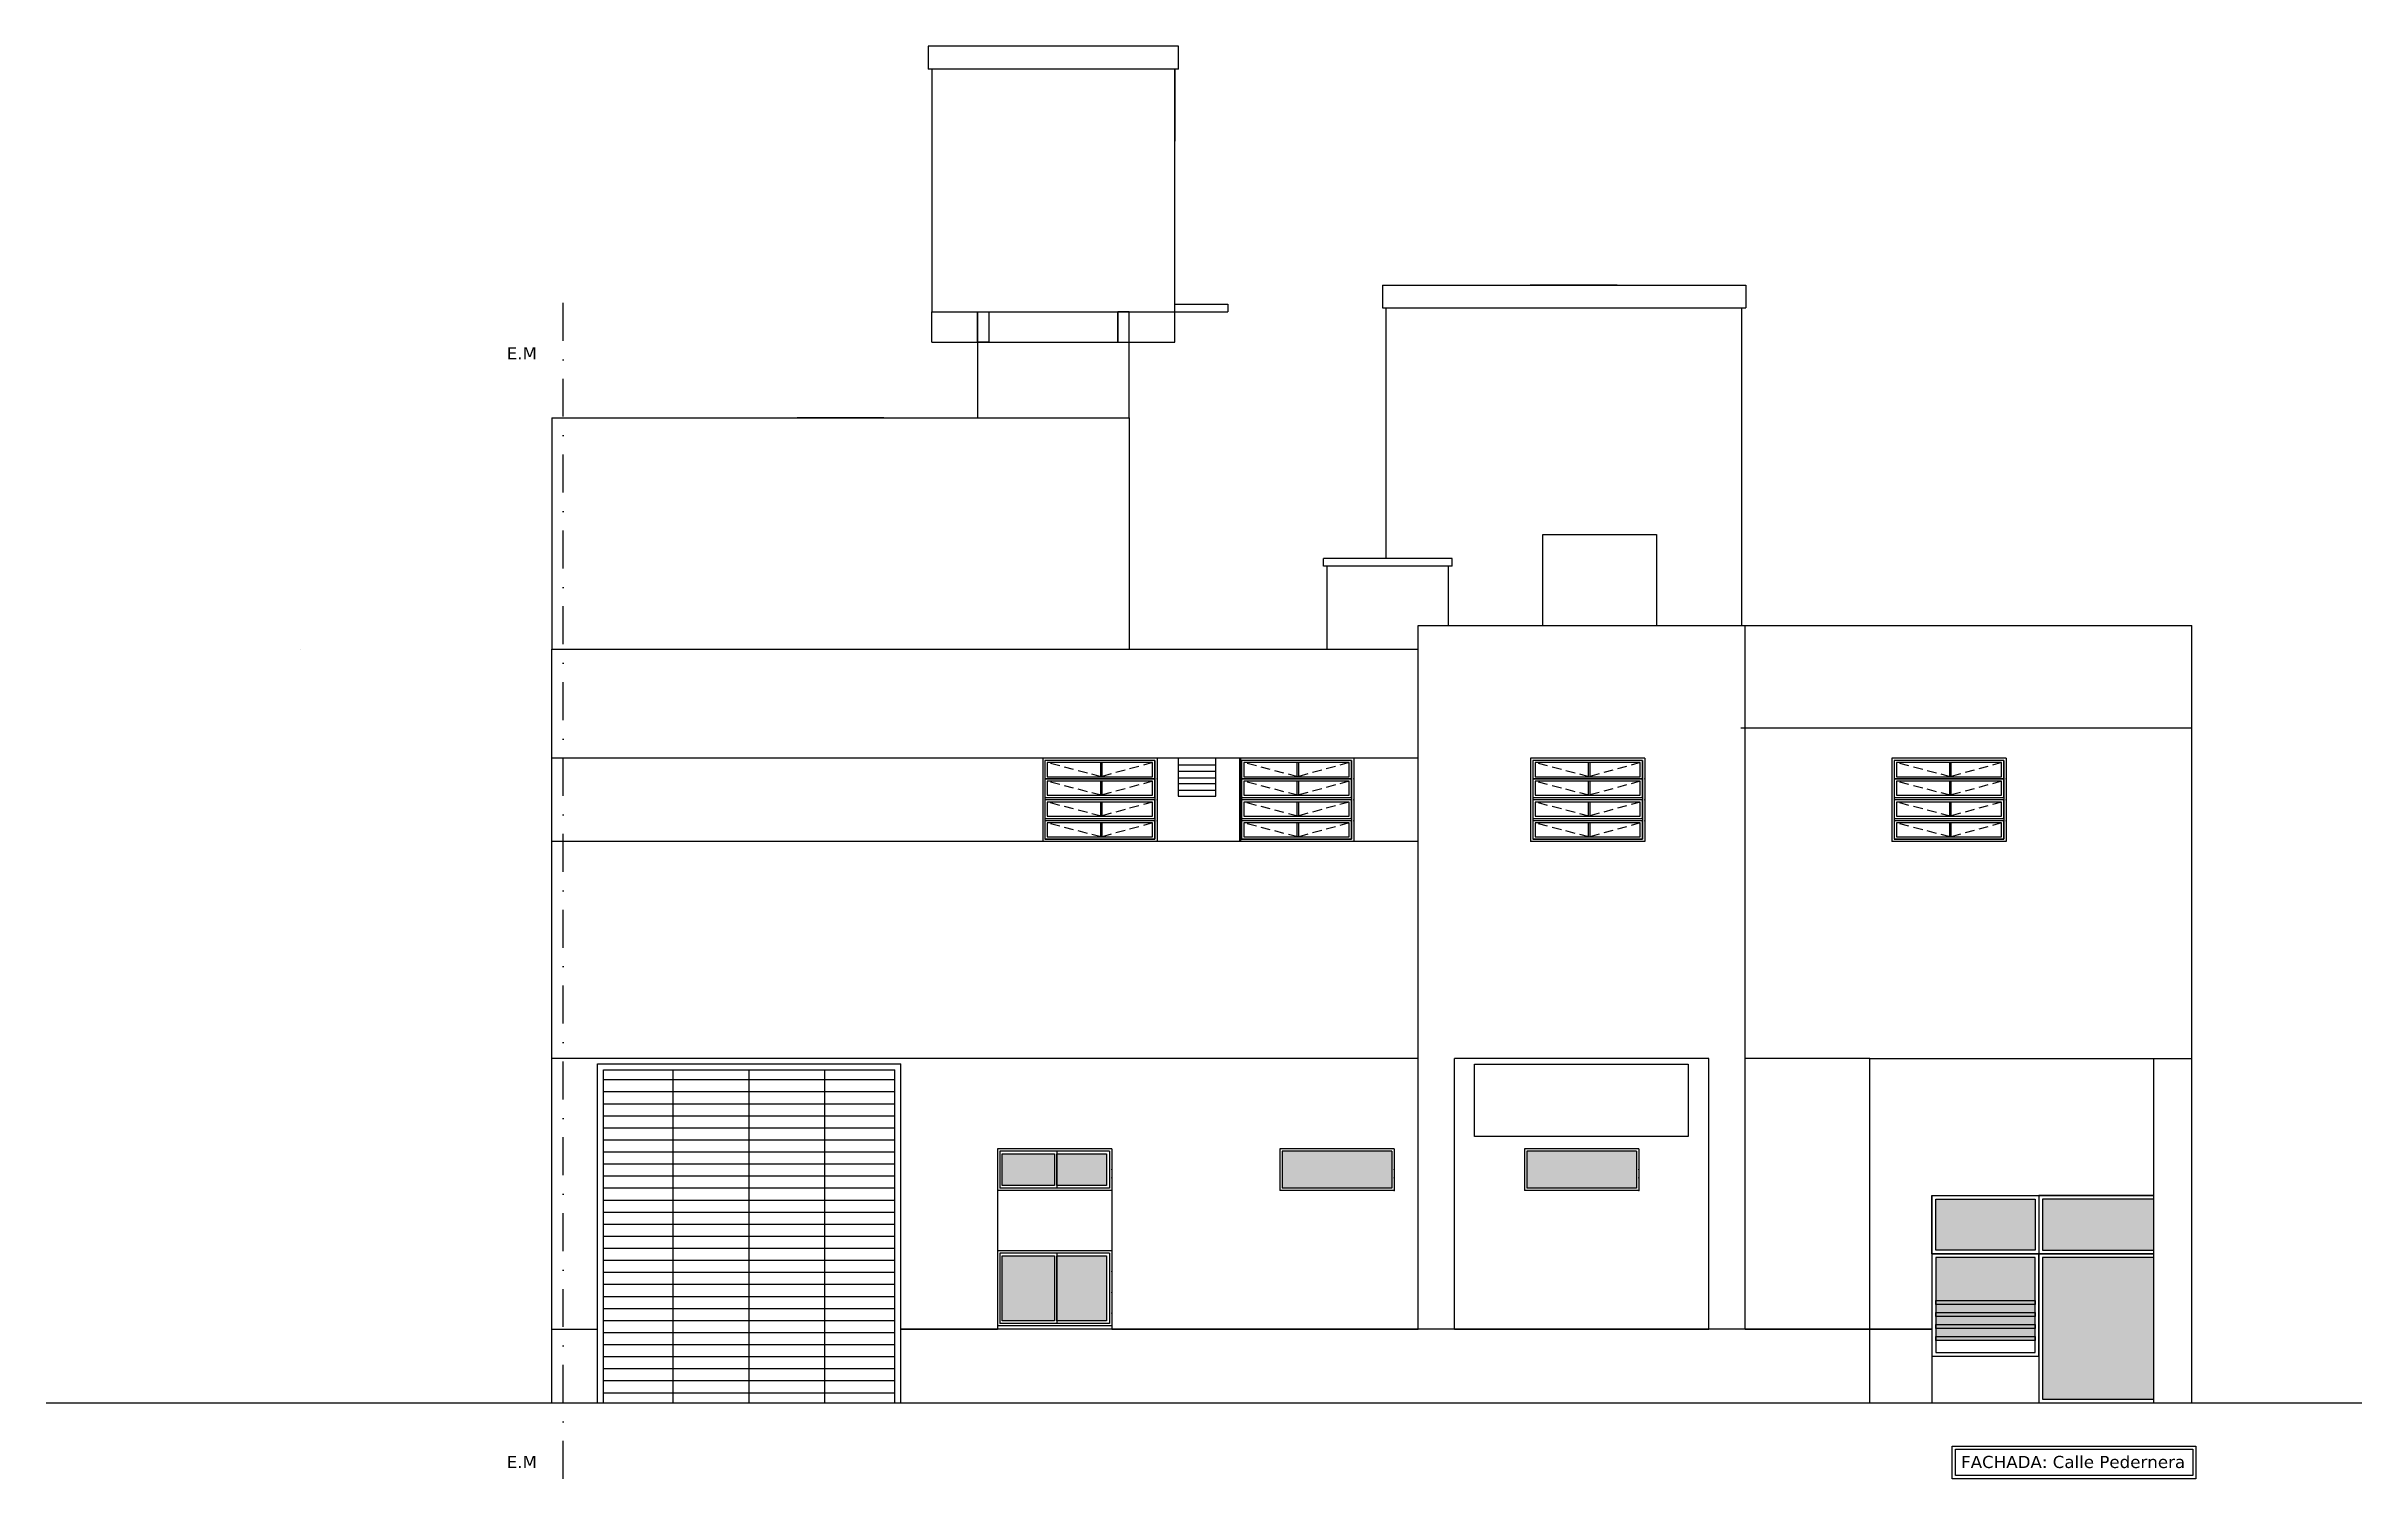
# Model space of a CAD drawing. Header units: millimetres. Extents: x 58411 to 366943, y -302717 to -95300.
# Drawn here: x 281838 to 312362, y -285015 to -266131 of the extents above; entities that cross this region are included whole.
import ezdxf

# ---------------------------------------------------------------- set-up
doc = ezdxf.new("R2010")
doc.units = ezdxf.units.MM
doc.header["$LTSCALE"] = 1000
doc.linetypes.add('DASHDOT', pattern=[1, 0.5, -0.25, 0, -0.25])
doc.linetypes.add('HIDDEN', pattern=[0.375, 0.25, -0.125])
for name, color, linetype in [('A-ABER', 7, 'Continuous'), ('a-Columnas', 12, 'Continuous'), ('A-MURHATCH NUEVOS', 24, 'Continuous'), ('A-Muros', 3, 'Continuous'), ('A-Murvis', 1, 'Continuous'), ('A-vista', 1, 'Continuous'), ('TXT-LOCAL 100', 191, 'Continuous')]:
    doc.layers.add(name, color=color, linetype=linetype)
doc.styles.add('A-Verdana', font='verdana.ttf')
picture_1 = doc.add_image_def('image1.jpg', size_in_pixel=(697, 236))

msp = doc.modelspace()

# ---------------------------------------------------------------- texts
at = {"layer": 'TXT-LOCAL 100', "color": 0, "style": 'A-Verdana'}
for s, p in [('E.M', (287908.432, -270259.345)), ('E.M', (287908.432, -284873.898)), ('FACHADA: Calle Pedernera', (307081.167, -284873.898))]:
    msp.add_text(s, height=160, dxfattribs=at).set_placement(p)

# ---------------------------------------------------------------- hatches: boundary and pattern name
at = {"layer": 'A-ABER', "ltscale": 1000}
h = msp.add_hatch(color=253, dxfattribs=at)
h.set_gradient(color1=(186, 227, 225), tint=0.79, name='SPHERICAL')
h.paths.add_polyline_path([(294440.274, -281149.627), (295127.082, -281149.627), (295127.082, -280732.794), (294440.274, -280732.794)])
h.paths.add_polyline_path([(295160.994, -281149.627), (295816.481, -281149.627), (295816.481, -280732.794), (295160.994, -280732.794)])
h = msp.add_hatch(color=253, dxfattribs=at)
h.set_gradient(color1=(186, 227, 225), tint=0.79, name='SPHERICAL')
h.paths.add_polyline_path([(299577.495, -280694.595), (298130.176, -280694.595), (298130.176, -281184.595), (299577.495, -281184.595)])
h = msp.add_hatch(color=253, dxfattribs=at)
h.set_gradient(color1=(186, 227, 225), tint=0.79, name='SPHERICAL')
h.paths.add_polyline_path([(302802.066, -280694.595), (301354.746, -280694.595), (301354.746, -281184.595), (302802.066, -281184.595)])
h = msp.add_hatch(color=253, dxfattribs=at)
h.set_gradient(color1=(186, 227, 225), tint=0.79, name='SPHERICAL')
h.paths.add_polyline_path([(306745.684, -281329.95), (306745.684, -281999.95), (308055.684, -281999.95), (308055.684, -281329.95)])
h = msp.add_hatch(color=253, dxfattribs=at)
h.set_gradient(color1=(186, 227, 225), tint=0.79, name='SPHERICAL')
h.paths.add_polyline_path([(309622.325, -281999.95), (309622.325, -281329.95), (308155.684, -281329.95), (308155.684, -281999.95)])
h = msp.add_hatch(color=253, dxfattribs=at)
h.set_gradient(color1=(186, 227, 225), tint=0.79, name='SPHERICAL')
h.paths.add_polyline_path([(294440.274, -282934.627), (295127.082, -282934.627), (295127.082, -282077.794), (294440.274, -282077.794)])
h.paths.add_polyline_path([(295160.994, -282934.627), (295816.481, -282934.627), (295816.481, -282077.794), (295160.994, -282077.794)])
h = msp.add_hatch(color=253, dxfattribs=at)
h.set_gradient(color1=(186, 227, 225), tint=0.79, name='SPHERICAL')
h.paths.add_polyline_path([(308055.684, -282099.95), (306745.684, -282099.95), (306745.684, -283139.957), (308055.684, -283139.957)])
h = msp.add_hatch(color=253, dxfattribs=at)
h.set_gradient(color1=(186, 227, 225), tint=0.79, name='SPHERICAL')
h.paths.add_polyline_path([(306745.684, -282099.95), (306745.684, -282667.472), (308055.684, -282667.472), (308055.684, -282099.95)])
h = msp.add_hatch(color=253, dxfattribs=at)
h.set_gradient(color1=(186, 227, 225), tint=0.79, name='SPHERICAL')
h.paths.add_polyline_path([(308155.684, -283964.595), (309622.325, -283964.595), (309622.325, -282099.95), (308155.684, -282099.95)])
h = msp.add_hatch(color=253, dxfattribs=at)
h.set_gradient(color1=(186, 227, 225), tint=0.79, name='SPHERICAL')
h.paths.add_polyline_path([(306745.684, -282719.971), (306745.684, -282824.967), (308055.684, -282824.967), (308055.684, -282719.971)])
h = msp.add_hatch(color=253, dxfattribs=at)
h.set_gradient(color1=(186, 227, 225), tint=0.79, name='SPHERICAL')
h.paths.add_polyline_path([(306745.684, -282877.466), (306745.684, -282982.462), (308055.684, -282982.462), (308055.684, -282877.466)])
h = msp.add_hatch(color=253, dxfattribs=at)
h.set_gradient(color1=(186, 227, 225), tint=0.79, name='SPHERICAL')
h.paths.add_polyline_path([(308055.684, -283139.957), (308055.684, -283034.96), (306745.684, -283034.96), (306745.684, -283139.957)])
at = {"layer": 'a-Columnas', "ltscale": 500}
h = msp.add_hatch(color=256, dxfattribs=at)
h.set_gradient(color1=(204, 51, 0), color2=(204, 51, 0), one_color=1, tint=0.4)
h.paths.add_polyline_path([(306745.684, -282667.472), (308055.684, -282667.472), (308055.684, -282719.971), (306745.684, -282719.971)])
h = msp.add_hatch(color=256, dxfattribs=at)
h.set_gradient(color1=(204, 51, 0), color2=(204, 51, 0), one_color=1, tint=0.4)
h.paths.add_polyline_path([(306745.684, -282824.967), (308055.684, -282824.967), (308055.684, -282877.466), (306745.684, -282877.466)])
h = msp.add_hatch(color=256, dxfattribs=at)
h.set_gradient(color1=(204, 51, 0), color2=(204, 51, 0), one_color=1, tint=0.4)
h.paths.add_polyline_path([(306745.684, -282982.462), (308055.684, -282982.462), (308055.684, -283034.96), (306745.684, -283034.96)])
h = msp.add_hatch(color=256, dxfattribs=at)
h.set_gradient(color1=(204, 51, 0), color2=(204, 51, 0), one_color=1, tint=0.4)
h.paths.add_polyline_path([(306745.684, -283139.957), (308055.684, -283139.957), (308055.684, -283192.455), (306745.684, -283192.455)])
at = {"layer": 'A-MURHATCH NUEVOS', "linetype": 'Continuous', "ltscale": 0.5}
h = msp.add_hatch(dxfattribs=at)
h.set_pattern_fill('LINE', color=24, scale=50)
h.set_pattern_definition([(0, (383.62, -10513.57), (0, 158.75), [])])
h.paths.add_polyline_path([(290103.288, -279624.595), (289183.288, -279624.595), (289183.288, -284014.595), (290103.288, -284014.595)])
h.paths.add_polyline_path([(291103.288, -279624.595), (290103.288, -279624.595), (290103.288, -284014.595), (291103.288, -284014.595)])
h.paths.add_polyline_path([(292103.288, -279624.595), (291103.288, -279624.595), (291103.288, -284014.595), (292103.288, -284014.595)])
h.paths.add_polyline_path([(293023.288, -279624.595), (292103.288, -279624.595), (292103.288, -284014.595), (293023.288, -284014.595)])

# ---------------------------------------------------------------- linework, layer by layer
at = {"linetype": 'DASHDOT'}
msp.add_line((288653.288, -285014.595), (288653.288, -269314.595), dxfattribs=at)
at = {"ltscale": 500}
for p, q in [((298130.176, -280694.595), (298130.176, -281184.595)), ((299577.495, -280694.595), (298130.176, -280694.595)), ((299577.495, -280694.595), (299577.495, -281184.595)), ((301354.746, -280694.595), (301354.746, -281184.595)), ((302802.066, -280694.595), (301354.746, -280694.595)), ((302802.066, -280694.595), (302802.066, -281184.595)), ((299577.495, -281184.595), (298130.176, -281184.595)), ((302802.066, -281184.595), (301354.746, -281184.595))]:
    msp.add_line(p, q, dxfattribs=at)
for points in [[(294440.274, -280732.794), (295127.082, -280732.794), (295127.082, -281149.627), (294440.274, -281149.627)], [(295160.994, -280732.794), (295816.481, -280732.794), (295816.481, -281149.627), (295160.994, -281149.627)], [(308055.684, -281999.95), (306745.684, -281999.95), (306745.684, -281329.95), (308055.684, -281329.95)], [(294440.274, -282077.794), (295127.082, -282077.794), (295127.082, -282934.627), (294440.274, -282934.627)], [(295160.994, -282077.794), (295816.481, -282077.794), (295816.481, -282934.627), (295160.994, -282934.627)], [(308055.684, -282099.95), (306745.684, -282099.95), (306745.684, -283349.95), (308055.684, -283349.95)]]:
    msp.add_lwpolyline(points, close=True, dxfattribs=at)
for points in [[(309622.325, -281329.95), (308155.684, -281329.95), (308155.684, -281999.95), (309622.325, -281999.95)], [(309622.325, -282099.95), (308155.684, -282099.95), (308155.684, -283964.595), (309622.325, -283964.595)]]:
    msp.add_lwpolyline(points, dxfattribs=at)
at = {"layer": 'a-Columnas', "ltscale": 500}
for points in [[(305879.684, -279475.718), (304233.451, -279475.718)], [(295843.288, -280664.595), (294376.297, -280664.595)], [(299567.167, -280664.595), (298100.176, -280664.595)], [(302791.737, -280664.595), (301324.746, -280664.595)], [(295843.288, -282009.595), (294376.297, -282009.595)], [(306695.684, -283044.595), (293103.288, -283044.595)]]:
    msp.add_lwpolyline(points, dxfattribs=at)
for points in [[(306745.684, -282667.472), (308055.684, -282667.472), (308055.684, -282719.971), (306745.684, -282719.971)], [(306745.684, -282824.967), (308055.684, -282824.967), (308055.684, -282877.466), (306745.684, -282877.466)], [(306745.684, -282982.462), (308055.684, -282982.462), (308055.684, -283034.96), (306745.684, -283034.96)], [(306745.684, -283139.957), (308055.684, -283139.957), (308055.684, -283192.455), (306745.684, -283192.455)]]:
    msp.add_lwpolyline(points, close=True, dxfattribs=at)
at = {"layer": 'A-MURHATCH NUEVOS', "color": 24, "linetype": 'Continuous', "ltscale": 0.5}
for p, q in [((296763.288, -266130.735), (293463.288, -266130.735)), ((293463.288, -266130.735), (293463.288, -266430.735)), ((295686.209, -266130.735), (294540.367, -266130.735)), ((296763.288, -266430.735), (296763.288, -266130.735)), ((296763.288, -266430.735), (293463.288, -266430.735)), ((293513.288, -266430.735), (293513.288, -269630.735)), ((296713.288, -266430.735), (296713.288, -267380.735)), ((296713.288, -269430.735), (296713.288, -266430.735)), ((296713.288, -269630.735), (296713.288, -269430.735)), ((299453.288, -269280.735), (304242.325, -269280.735)), ((299453.288, -269280.735), (299453.288, -269580.735)), ((302544.762, -269280.735), (301398.92, -269280.735)), ((304242.325, -269280.735), (304242.325, -269580.735)), ((293513.288, -269630.735), (296713.288, -269630.735)), ((293513.288, -270030.735), (293513.288, -269630.735)), ((294113.288, -269630.735), (294113.288, -271030.735)), ((294263.288, -269630.735), (294263.288, -270030.735)), ((295963.288, -270030.735), (295963.288, -269630.735)), ((296113.288, -271030.735), (296113.288, -269630.735)), ((296713.288, -269530.735), (297413.288, -269530.735)), ((296713.288, -269630.735), (297413.288, -269630.735)), ((296713.288, -270030.735), (296713.288, -269630.735)), ((297413.288, -269530.735), (297413.288, -269630.735)), ((299453.288, -269580.735), (304242.325, -269580.735)), ((299503.288, -272883.673), (299503.288, -269580.735)), ((304192.325, -273764.595), (304192.325, -269580.735)), ((293513.288, -270030.735), (296713.288, -270030.735)), ((288503.288, -271030.735), (296113.288, -271030.735)), ((288503.288, -271030.735), (288503.288, -274080.735)), ((292881.209, -271030.735), (291735.367, -271030.735)), ((296113.288, -271030.735), (296113.288, -274080.735))]:
    msp.add_line(p, q, dxfattribs=at)
at = {"layer": 'A-MURHATCH NUEVOS', "color": 24, "linetype": 'HIDDEN', "ltscale": 0.5}
for p, q in [((295743.468, -275759.595), (295033.649, -275574.595)), ((296420.968, -275574.595), (295743.468, -275759.595)), ((298335.788, -275759.595), (297625.968, -275574.595)), ((299013.288, -275574.595), (298335.788, -275759.595)), ((302174.187, -275759.595), (301464.367, -275574.595)), ((302851.687, -275574.595), (302174.187, -275759.595)), ((306937.567, -275759.595), (306227.747, -275574.595)), ((307615.067, -275574.595), (306937.567, -275759.595)), ((295743.468, -276004.595), (295033.649, -275819.595)), ((296420.968, -275819.595), (295743.468, -276004.595)), ((298335.788, -276004.595), (297625.968, -275819.595)), ((299013.288, -275819.595), (298335.788, -276004.595)), ((302174.187, -276004.595), (301464.367, -275819.595)), ((302851.687, -275819.595), (302174.187, -276004.595)), ((306937.567, -276004.595), (306227.747, -275819.595)), ((307615.067, -275819.595), (306937.567, -276004.595)), ((295743.468, -276279.595), (295033.649, -276094.595)), ((296420.968, -276094.595), (295743.468, -276279.595)), ((298335.788, -276279.595), (297625.968, -276094.595)), ((299013.288, -276094.595), (298335.788, -276279.595)), ((302174.187, -276279.595), (301464.367, -276094.595)), ((302851.687, -276094.595), (302174.187, -276279.595)), ((306937.567, -276279.595), (306227.747, -276094.595)), ((307615.067, -276094.595), (306937.567, -276279.595)), ((295743.468, -276554.595), (295033.649, -276369.595)), ((296420.968, -276369.595), (295743.468, -276554.595)), ((298335.788, -276554.595), (297625.968, -276369.595)), ((299013.288, -276369.595), (298335.788, -276554.595)), ((302174.187, -276554.595), (301464.367, -276369.595)), ((302851.687, -276369.595), (302174.187, -276554.595)), ((306937.567, -276554.595), (306227.747, -276369.595)), ((307615.067, -276369.595), (306937.567, -276554.595))]:
    msp.add_line(p, q, dxfattribs=at)
at = {"layer": 'A-MURHATCH NUEVOS', "color": 24, "linetype": 'Continuous', "ltscale": 0.5}
for points in [[(294113.288, -269630.735), (294263.288, -269630.735), (294263.288, -270030.735), (294113.288, -270030.735)], [(295963.288, -270030.735), (296113.288, -270030.735), (296113.288, -269630.735), (295963.288, -269630.735)]]:
    msp.add_lwpolyline(points, close=True, dxfattribs=at)
for points in [[(296757.67, -275601.419), (297257.67, -275601.419)], [(296757.67, -275688.242), (297257.67, -275688.242)], [(296757.67, -275775.066), (297257.67, -275775.066)], [(296757.67, -275851.419), (297257.67, -275851.419)], [(296757.67, -275938.242), (297257.67, -275938.242)]]:
    msp.add_lwpolyline(points, dxfattribs=at)
at = {"layer": 'A-Muros'}
for p, q in [((299922.814, -273764.595), (310122.325, -273764.595)), ((310122.325, -279475.718), (310122.325, -273764.595)), ((288503.288, -284014.595), (288503.288, -274080.735)), ((305879.684, -284014.595), (305879.684, -279475.718)), ((281838.21, -284014.595), (312361.717, -284014.595))]:
    msp.add_line(p, q, dxfattribs=at)
for points in [[(299922.814, -274080.735), (299922.814, -273764.595)], [(288503.288, -274080.735), (299922.814, -274080.735)], [(305879.684, -279475.718), (310122.325, -279475.718)], [(309622.325, -284014.595), (309622.325, -279475.718)], [(310122.325, -284014.595), (310122.325, -279475.718)]]:
    msp.add_lwpolyline(points, dxfattribs=at)
msp.add_lwpolyline([(285193.064, -274080.735), (285193.064, -274080.735)], close=True, dxfattribs=at)
at = {"layer": 'A-Murvis'}
for p, q in [((304233.451, -283044.595), (304233.451, -273764.595)), ((299922.814, -283044.595), (299922.814, -274080.735)), ((294973.649, -275514.595), (294973.649, -276614.595)), ((296480.968, -275514.595), (294973.649, -275514.595)), ((294973.649, -275514.595), (294973.649, -276614.595)), ((296480.968, -275514.595), (294973.649, -275514.595)), ((294973.649, -275514.595), (294973.649, -276614.595)), ((296480.968, -275514.595), (294973.649, -275514.595)), ((294973.649, -275514.595), (294973.649, -276614.595)), ((296480.968, -275514.595), (294973.649, -275514.595)), ((294973.649, -275514.595), (294973.649, -276614.595)), ((296480.968, -275514.595), (294973.649, -275514.595)), ((294973.649, -275514.595), (294973.649, -276614.595)), ((296480.968, -275514.595), (294973.649, -275514.595)), ((294973.649, -275514.595), (294973.649, -276614.595)), ((296480.968, -275514.595), (294973.649, -275514.595)), ((294973.649, -275514.595), (294973.649, -276614.595)), ((296480.968, -275514.595), (294973.649, -275514.595)), ((296480.968, -275514.595), (296480.968, -276614.595)), ((296480.968, -275514.595), (296480.968, -276614.595)), ((296480.968, -275514.595), (296480.968, -276614.595)), ((296480.968, -275514.595), (296480.968, -276614.595)), ((296480.968, -275514.595), (296480.968, -276614.595)), ((296480.968, -275514.595), (296480.968, -276614.595)), ((296480.968, -275514.595), (296480.968, -276614.595)), ((296480.968, -275514.595), (296480.968, -276614.595)), ((297565.968, -275514.595), (297565.968, -276614.595)), ((299073.288, -275514.595), (297565.968, -275514.595)), ((297565.968, -275514.595), (297565.968, -276614.595)), ((299073.288, -275514.595), (297565.968, -275514.595)), ((297565.968, -275514.595), (297565.968, -276614.595)), ((299073.288, -275514.595), (297565.968, -275514.595)), ((297565.968, -275514.595), (297565.968, -276614.595)), ((299073.288, -275514.595), (297565.968, -275514.595)), ((297565.968, -275514.595), (297565.968, -276614.595)), ((299073.288, -275514.595), (297565.968, -275514.595)), ((297565.968, -275514.595), (297565.968, -276614.595)), ((299073.288, -275514.595), (297565.968, -275514.595)), ((297580.968, -275514.595), (297580.968, -276614.595)), ((299073.288, -275514.595), (297580.968, -275514.595)), ((297580.968, -275514.595), (297580.968, -276614.595)), ((299073.288, -275514.595), (297580.968, -275514.595)), ((299073.288, -275514.595), (299073.288, -276614.595)), ((299073.288, -275514.595), (299073.288, -276614.595)), ((299073.288, -275514.595), (299073.288, -276614.595)), ((299073.288, -275514.595), (299073.288, -276614.595)), ((299073.288, -275514.595), (299073.288, -276614.595)), ((299073.288, -275514.595), (299073.288, -276614.595)), ((299073.288, -275514.595), (299073.288, -276614.595)), ((299073.288, -275514.595), (299073.288, -276614.595)), ((301404.367, -275514.595), (301404.367, -276614.595)), ((302911.687, -275514.595), (301404.367, -275514.595)), ((301404.367, -275514.595), (301404.367, -276614.595)), ((302911.687, -275514.595), (301404.367, -275514.595)), ((301404.367, -275514.595), (301404.367, -276614.595)), ((302911.687, -275514.595), (301404.367, -275514.595)), ((301404.367, -275514.595), (301404.367, -276614.595)), ((302911.687, -275514.595), (301404.367, -275514.595)), ((301404.367, -275514.595), (301404.367, -276614.595)), ((302911.687, -275514.595), (301404.367, -275514.595)), ((301404.367, -275514.595), (301404.367, -276614.595)), ((302911.687, -275514.595), (301404.367, -275514.595)), ((301404.367, -275514.595), (301404.367, -276614.595)), ((302911.687, -275514.595), (301404.367, -275514.595)), ((301404.367, -275514.595), (301404.367, -276614.595)), ((302911.687, -275514.595), (301404.367, -275514.595)), ((302911.687, -275514.595), (302911.687, -276614.595)), ((302911.687, -275514.595), (302911.687, -276614.595)), ((302911.687, -275514.595), (302911.687, -276614.595)), ((302911.687, -275514.595), (302911.687, -276614.595)), ((302911.687, -275514.595), (302911.687, -276614.595)), ((302911.687, -275514.595), (302911.687, -276614.595)), ((302911.687, -275514.595), (302911.687, -276614.595)), ((302911.687, -275514.595), (302911.687, -276614.595)), ((306167.747, -275514.595), (306167.747, -276614.595)), ((307675.067, -275514.595), (306167.747, -275514.595)), ((306167.747, -275514.595), (306167.747, -276614.595)), ((307675.067, -275514.595), (306167.747, -275514.595)), ((306167.747, -275514.595), (306167.747, -276614.595)), ((307675.067, -275514.595), (306167.747, -275514.595)), ((306167.747, -275514.595), (306167.747, -276614.595)), ((307675.067, -275514.595), (306167.747, -275514.595)), ((306167.747, -275514.595), (306167.747, -276614.595)), ((307675.067, -275514.595), (306167.747, -275514.595)), ((306167.747, -275514.595), (306167.747, -276614.595)), ((307675.067, -275514.595), (306167.747, -275514.595)), ((307675.067, -275514.595), (307675.067, -276614.595)), ((307675.067, -275514.595), (307675.067, -276614.595)), ((307675.067, -275514.595), (307675.067, -276614.595)), ((307675.067, -275514.595), (307675.067, -276614.595)), ((307675.067, -275514.595), (307675.067, -276614.595)), ((307675.067, -275514.595), (307675.067, -276614.595)), ((296480.968, -276614.595), (294973.649, -276614.595)), ((296480.968, -276614.595), (294973.649, -276614.595)), ((296480.968, -276614.595), (294973.649, -276614.595)), ((296480.968, -276614.595), (294973.649, -276614.595)), ((296480.968, -276614.595), (294973.649, -276614.595)), ((296480.968, -276614.595), (294973.649, -276614.595)), ((296480.968, -276614.595), (294973.649, -276614.595)), ((296480.968, -276614.595), (294973.649, -276614.595)), ((299073.288, -276614.595), (297565.968, -276614.595)), ((299073.288, -276614.595), (297565.968, -276614.595)), ((299073.288, -276614.595), (297565.968, -276614.595)), ((299073.288, -276614.595), (297565.968, -276614.595)), ((299073.288, -276614.595), (297565.968, -276614.595)), ((299073.288, -276614.595), (297565.968, -276614.595)), ((299073.288, -276614.595), (297580.968, -276614.595)), ((299073.288, -276614.595), (297580.968, -276614.595)), ((302911.687, -276614.595), (301404.367, -276614.595)), ((302911.687, -276614.595), (301404.367, -276614.595)), ((302911.687, -276614.595), (301404.367, -276614.595)), ((302911.687, -276614.595), (301404.367, -276614.595)), ((302911.687, -276614.595), (301404.367, -276614.595)), ((302911.687, -276614.595), (301404.367, -276614.595)), ((302911.687, -276614.595), (301404.367, -276614.595)), ((302911.687, -276614.595), (301404.367, -276614.595)), ((307675.067, -276614.595), (306167.747, -276614.595)), ((307675.067, -276614.595), (306167.747, -276614.595)), ((307675.067, -276614.595), (306167.747, -276614.595)), ((307675.067, -276614.595), (306167.747, -276614.595)), ((307675.067, -276614.595), (306167.747, -276614.595)), ((307675.067, -276614.595), (306167.747, -276614.595)), ((300402.814, -283044.595), (300402.814, -279477.242)), ((303753.998, -283044.595), (303753.998, -279477.242)), ((294376.297, -280664.595), (294376.297, -281214.595)), ((295883.616, -280664.595), (294376.297, -280664.595)), ((294376.297, -280664.595), (294376.297, -281214.595)), ((295883.616, -280664.595), (294376.297, -280664.595)), ((294406.297, -280694.595), (294406.297, -281184.595)), ((295853.616, -280694.595), (294406.297, -280694.595)), ((295853.616, -280694.595), (295853.616, -281184.595)), ((295883.616, -280664.595), (295883.616, -281214.595)), ((295883.616, -280664.595), (295883.616, -281214.595)), ((298100.176, -280664.595), (298100.176, -281214.595)), ((299607.495, -280664.595), (298100.176, -280664.595)), ((298100.176, -280664.595), (298100.176, -281214.595)), ((299607.495, -280664.595), (298100.176, -280664.595)), ((299607.495, -280664.595), (299607.495, -281214.595)), ((299607.495, -280664.595), (299607.495, -281214.595)), ((301324.746, -280664.595), (301324.746, -281214.595)), ((302832.066, -280664.595), (301324.746, -280664.595)), ((301324.746, -280664.595), (301324.746, -281214.595)), ((302832.066, -280664.595), (301324.746, -280664.595)), ((302832.066, -280664.595), (302832.066, -281214.595)), ((302832.066, -280664.595), (302832.066, -281214.595)), ((295883.616, -281214.595), (294376.297, -281214.595)), ((295883.616, -281214.595), (294376.297, -281214.595)), ((295853.616, -281184.595), (294406.297, -281184.595)), ((299607.495, -281214.595), (298100.176, -281214.595)), ((299607.495, -281214.595), (298100.176, -281214.595)), ((302832.066, -281214.595), (301324.746, -281214.595)), ((302832.066, -281214.595), (301324.746, -281214.595)), ((306695.684, -281279.95), (309622.325, -281279.95)), ((306695.684, -281279.95), (306695.684, -284014.595)), ((294376.297, -282009.595), (294376.297, -282999.595)), ((295883.616, -282009.595), (294376.297, -282009.595)), ((294376.297, -282009.595), (294376.297, -282999.595)), ((295883.616, -282009.595), (294376.297, -282009.595)), ((295883.616, -282009.595), (295883.616, -282999.595)), ((295883.616, -282009.595), (295883.616, -282999.595)), ((294406.297, -282039.595), (294406.297, -282969.595)), ((295853.616, -282039.595), (294406.297, -282039.595)), ((295853.616, -282039.595), (295853.616, -282969.595)), ((306695.684, -282049.95), (309622.325, -282049.95)), ((288503.288, -283044.595), (289103.288, -283044.595)), ((293103.288, -283044.595), (294376.297, -283044.595)), ((295883.616, -282999.595), (294376.297, -282999.595)), ((295883.616, -282999.595), (294376.297, -282999.595)), ((295853.616, -282969.595), (294406.297, -282969.595)), ((295883.616, -283044.595), (299922.814, -283044.595)), ((300402.814, -283044.595), (303753.998, -283044.595)), ((304233.998, -283044.595), (305879.684, -283044.595)), ((306695.684, -283399.95), (308105.684, -283399.95)), ((306695.684, -284014.595), (309622.325, -284014.595)), ((308105.684, -284014.595), (308480.684, -284014.595))]:
    msp.add_line(p, q, dxfattribs=at)
at = {"layer": 'A-Murvis', "color": 0}
for p, q in [((295003.649, -275544.595), (295003.649, -276584.595)), ((296450.968, -275544.595), (295003.649, -275544.595)), ((296450.968, -275544.595), (296450.968, -276584.595)), ((297595.968, -275544.595), (297595.968, -276584.595)), ((299043.288, -275544.595), (297595.968, -275544.595)), ((299043.288, -275544.595), (299043.288, -276584.595)), ((301434.367, -275544.595), (301434.367, -276584.595)), ((302881.687, -275544.595), (301434.367, -275544.595)), ((302881.687, -275544.595), (302881.687, -276584.595)), ((306197.747, -275544.595), (306197.747, -276584.595)), ((307645.067, -275544.595), (306197.747, -275544.595)), ((307645.067, -275544.595), (307645.067, -276584.595)), ((296450.968, -276584.595), (295003.649, -276584.595)), ((299043.288, -276584.595), (297595.968, -276584.595)), ((302881.687, -276584.595), (301434.367, -276584.595)), ((307645.067, -276584.595), (306197.747, -276584.595))]:
    msp.add_line(p, q, dxfattribs=at)
at = {"layer": 'A-Murvis'}
for points in [[(304174.963, -275116.299), (310122.325, -275116.299)], [(299922.814, -275514.595), (288503.288, -275514.595)], [(296757.67, -275514.595), (296757.67, -276014.595), (297257.67, -276014.595), (297257.67, -275514.595), (296757.67, -275514.595)], [(299922.814, -276614.595), (288503.288, -276614.595)], [(299922.814, -279477.242), (288503.288, -279477.242)], [(289103.288, -284014.595), (289103.288, -279544.595), (293103.288, -279544.595)], [(293103.288, -284014.595), (293103.288, -279544.595)], [(303753.998, -279477.242), (300402.814, -279477.242)], [(289183.288, -284014.595), (289183.288, -279624.595), (293023.288, -279624.595)], [(290103.288, -284014.595), (290103.288, -279624.595), (290103.288, -279624.595)], [(291103.288, -284014.595), (291103.288, -279624.595)], [(292103.288, -284014.595), (292103.288, -279624.595)], [(293023.288, -284014.595), (293023.288, -279624.595)], [(295160.994, -280694.595), (295160.994, -281184.595)], [(294376.297, -281214.595), (294376.297, -283044.595)], [(295883.616, -281214.595), (295883.616, -283044.595)], [(295160.994, -282039.595), (295160.994, -282969.595)], [(305879.684, -283044.595), (306695.684, -283044.595)]]:
    msp.add_lwpolyline(points, dxfattribs=at)
at = {"layer": 'A-vista'}
for p, q in [((298673.288, -272983.673), (298673.288, -272883.673)), ((300373.288, -272883.673), (298673.288, -272883.673)), ((300373.288, -272983.673), (298673.288, -272983.673)), ((298723.288, -274080.735), (298723.288, -272983.673)), ((300323.288, -273764.595), (300323.288, -272983.673)), ((300373.288, -272983.673), (300373.288, -272883.673)), ((308105.684, -283399.95), (308105.684, -282049.95)), ((308105.684, -283399.95), (308105.684, -284014.595))]:
    msp.add_line(p, q, dxfattribs=at)
at = {"layer": 'A-vista', "color": 0}
for p, q in [((295733.468, -275574.595), (295733.468, -275759.595)), ((295753.468, -275574.595), (295753.468, -275759.595)), ((298325.788, -275574.595), (298325.788, -275759.595)), ((298345.788, -275574.595), (298345.788, -275759.595)), ((302164.187, -275574.595), (302164.187, -275759.595)), ((302184.187, -275574.595), (302184.187, -275759.595)), ((306927.567, -275574.595), (306927.567, -275759.595)), ((306947.567, -275574.595), (306947.567, -275759.595)), ((295733.468, -275819.595), (295733.468, -276004.595)), ((295753.468, -275819.595), (295753.468, -276004.595)), ((298325.788, -275819.595), (298325.788, -276004.595)), ((298345.788, -275819.595), (298345.788, -276004.595)), ((302164.187, -275819.595), (302164.187, -276004.595)), ((302184.187, -275819.595), (302184.187, -276004.595)), ((306927.567, -275819.595), (306927.567, -276004.595)), ((306947.567, -275819.595), (306947.567, -276004.595)), ((295733.468, -276094.595), (295733.468, -276279.595)), ((295753.468, -276094.595), (295753.468, -276279.595)), ((298325.788, -276094.595), (298325.788, -276279.595)), ((298345.788, -276094.595), (298345.788, -276279.595)), ((302164.187, -276094.595), (302164.187, -276279.595)), ((302184.187, -276094.595), (302184.187, -276279.595)), ((306927.567, -276094.595), (306927.567, -276279.595)), ((306947.567, -276094.595), (306947.567, -276279.595)), ((295733.468, -276369.595), (295733.468, -276554.595)), ((295753.468, -276369.595), (295753.468, -276554.595)), ((298325.788, -276369.595), (298325.788, -276554.595)), ((298345.788, -276369.595), (298345.788, -276554.595)), ((302164.187, -276369.595), (302164.187, -276554.595)), ((302184.187, -276369.595), (302184.187, -276554.595)), ((306927.567, -276369.595), (306927.567, -276554.595)), ((306947.567, -276369.595), (306947.567, -276554.595))]:
    msp.add_line(p, q, dxfattribs=at)
at = {"layer": 'A-vista'}
for points in [[(301566.79, -273764.595), (301566.79, -272567.533), (303066.79, -272567.533), (303066.79, -273764.595)], [(309622.325, -281279.95), (308105.684, -281279.95), (308105.684, -282049.95), (309622.325, -282049.95)], [(309622.325, -282049.95), (308105.684, -282049.95), (308105.684, -284014.595), (309622.325, -284014.595)]]:
    msp.add_lwpolyline(points, dxfattribs=at)
at = {"layer": 'A-vista', "color": 0}
for points in [[(296450.968, -275544.595), (295003.649, -275544.595), (295003.649, -275789.595), (296450.968, -275789.595)], [(299043.288, -275544.595), (297595.968, -275544.595), (297595.968, -275789.595), (299043.288, -275789.595)], [(302881.687, -275544.595), (301434.367, -275544.595), (301434.367, -275789.595), (302881.687, -275789.595)], [(307645.067, -275544.595), (306197.747, -275544.595), (306197.747, -275789.595), (307645.067, -275789.595)], [(296450.968, -275789.595), (295003.649, -275789.595), (295003.649, -276034.595), (296450.968, -276034.595)], [(299043.288, -275789.595), (297595.968, -275789.595), (297595.968, -276034.595), (299043.288, -276034.595)], [(302881.687, -275789.595), (301434.367, -275789.595), (301434.367, -276034.595), (302881.687, -276034.595)], [(307645.067, -275789.595), (306197.747, -275789.595), (306197.747, -276034.595), (307645.067, -276034.595)], [(296450.968, -276064.595), (295003.649, -276064.595), (295003.649, -276309.595), (296450.968, -276309.595)], [(299043.288, -276064.595), (297595.968, -276064.595), (297595.968, -276309.595), (299043.288, -276309.595)], [(302881.687, -276064.595), (301434.367, -276064.595), (301434.367, -276309.595), (302881.687, -276309.595)], [(307645.067, -276064.595), (306197.747, -276064.595), (306197.747, -276309.595), (307645.067, -276309.595)], [(296450.968, -276339.595), (295003.649, -276339.595), (295003.649, -276584.595), (296450.968, -276584.595)], [(299043.288, -276339.595), (297595.968, -276339.595), (297595.968, -276584.595), (299043.288, -276584.595)], [(302881.687, -276339.595), (301434.367, -276339.595), (301434.367, -276584.595), (302881.687, -276584.595)], [(307645.067, -276339.595), (306197.747, -276339.595), (306197.747, -276584.595), (307645.067, -276584.595)]]:
    msp.add_lwpolyline(points, close=True, dxfattribs=at)
at = {"layer": 'A-vista', "color": 24}
for points in [[(296420.968, -275574.595), (295033.649, -275574.595), (295033.649, -275759.595), (296420.968, -275759.595)], [(299013.288, -275574.595), (297625.968, -275574.595), (297625.968, -275759.595), (299013.288, -275759.595)], [(302851.687, -275574.595), (301464.367, -275574.595), (301464.367, -275759.595), (302851.687, -275759.595)], [(307615.067, -275574.595), (306227.747, -275574.595), (306227.747, -275759.595), (307615.067, -275759.595)], [(296420.968, -275819.595), (295033.649, -275819.595), (295033.649, -276004.595), (296420.968, -276004.595)], [(299013.288, -275819.595), (297625.968, -275819.595), (297625.968, -276004.595), (299013.288, -276004.595)], [(302851.687, -275819.595), (301464.367, -275819.595), (301464.367, -276004.595), (302851.687, -276004.595)], [(307615.067, -275819.595), (306227.747, -275819.595), (306227.747, -276004.595), (307615.067, -276004.595)], [(296420.968, -276094.595), (295033.649, -276094.595), (295033.649, -276279.595), (296420.968, -276279.595)], [(299013.288, -276094.595), (297625.968, -276094.595), (297625.968, -276279.595), (299013.288, -276279.595)], [(302851.687, -276094.595), (301464.367, -276094.595), (301464.367, -276279.595), (302851.687, -276279.595)], [(307615.067, -276094.595), (306227.747, -276094.595), (306227.747, -276279.595), (307615.067, -276279.595)], [(296420.968, -276369.595), (295033.649, -276369.595), (295033.649, -276554.595), (296420.968, -276554.595)], [(299013.288, -276369.595), (297625.968, -276369.595), (297625.968, -276554.595), (299013.288, -276554.595)], [(302851.687, -276369.595), (301464.367, -276369.595), (301464.367, -276554.595), (302851.687, -276554.595)], [(307615.067, -276369.595), (306227.747, -276369.595), (306227.747, -276554.595), (307615.067, -276554.595)]]:
    msp.add_lwpolyline(points, close=True, dxfattribs=at)
at = {"layer": 'A-vista'}
for points in [[(308105.684, -282049.95), (306695.684, -282049.95), (306695.684, -281279.95), (308105.684, -281279.95)], [(308105.684, -282049.95), (306695.684, -282049.95), (306695.684, -283399.95), (308105.684, -283399.95)]]:
    msp.add_lwpolyline(points, close=True, dxfattribs=at)
for p in [(296480.968, -275789.595), (296480.968, -275789.595), (296480.968, -275789.595), (296480.968, -275789.595), (299073.288, -275789.595), (299073.288, -275789.595), (299073.288, -275789.595), (299073.288, -275789.595), (302911.687, -275789.595), (302911.687, -275789.595), (302911.687, -275789.595), (302911.687, -275789.595), (307675.067, -275789.595), (307675.067, -275789.595), (307675.067, -275789.595), (296480.968, -276064.595), (296480.968, -276064.595), (296480.968, -276064.595), (296480.968, -276064.595), (299073.288, -276064.595), (299073.288, -276064.595), (299073.288, -276064.595), (299073.288, -276064.595), (302911.687, -276064.595), (302911.687, -276064.595), (302911.687, -276064.595), (302911.687, -276064.595), (307675.067, -276064.595), (307675.067, -276064.595), (307675.067, -276064.595), (296480.968, -276339.595), (296480.968, -276339.595), (296480.968, -276339.595), (296480.968, -276339.595), (299073.288, -276339.595), (299073.288, -276339.595), (299073.288, -276339.595), (299073.288, -276339.595), (302911.687, -276339.595), (302911.687, -276339.595), (302911.687, -276339.595), (302911.687, -276339.595), (307675.067, -276339.595), (307675.067, -276339.595), (307675.067, -276339.595), (295883.616, -280939.595), (295883.616, -281049.595), (299607.495, -280939.595), (299607.495, -281049.595), (302832.066, -280939.595), (302832.066, -281049.595), (295883.616, -281214.595), (299607.495, -281214.595), (302832.066, -281214.595), (295883.616, -282284.595), (295883.616, -282559.595), (295883.616, -282834.595)]:
    msp.add_point(p, dxfattribs=at)
at = {"layer": 'TXT-LOCAL 100', "color": 0}
for points in [[(306965.002, -284585.715), (310175.97, -284585.715), (310175.97, -285014.724), (306965.002, -285014.724)], [(307005.002, -284625.715), (310135.97, -284625.715), (310135.97, -284974.724), (307005.002, -284974.724)]]:
    msp.add_lwpolyline(points, close=True, dxfattribs=at)

msp.set_redraw_order([(e.dxf.handle, doc.entitydb.next_handle()) for e in msp.query("TEXT MTEXT ATTDEF DIMENSION ARC_DIMENSION")])  # texts and dimensions are drawn at this point

# ---------------------------------------------------------------- pictures from other files: only their frames are drawn
at = {"ltscale": 500}
image = msp.add_image(picture_1, insert=(300666.274, -280503.549), size_in_units=(2817.761, 954.077), dxfattribs=at)
image.dxf.flags = 7

doc.saveas('drawing.dxf')
